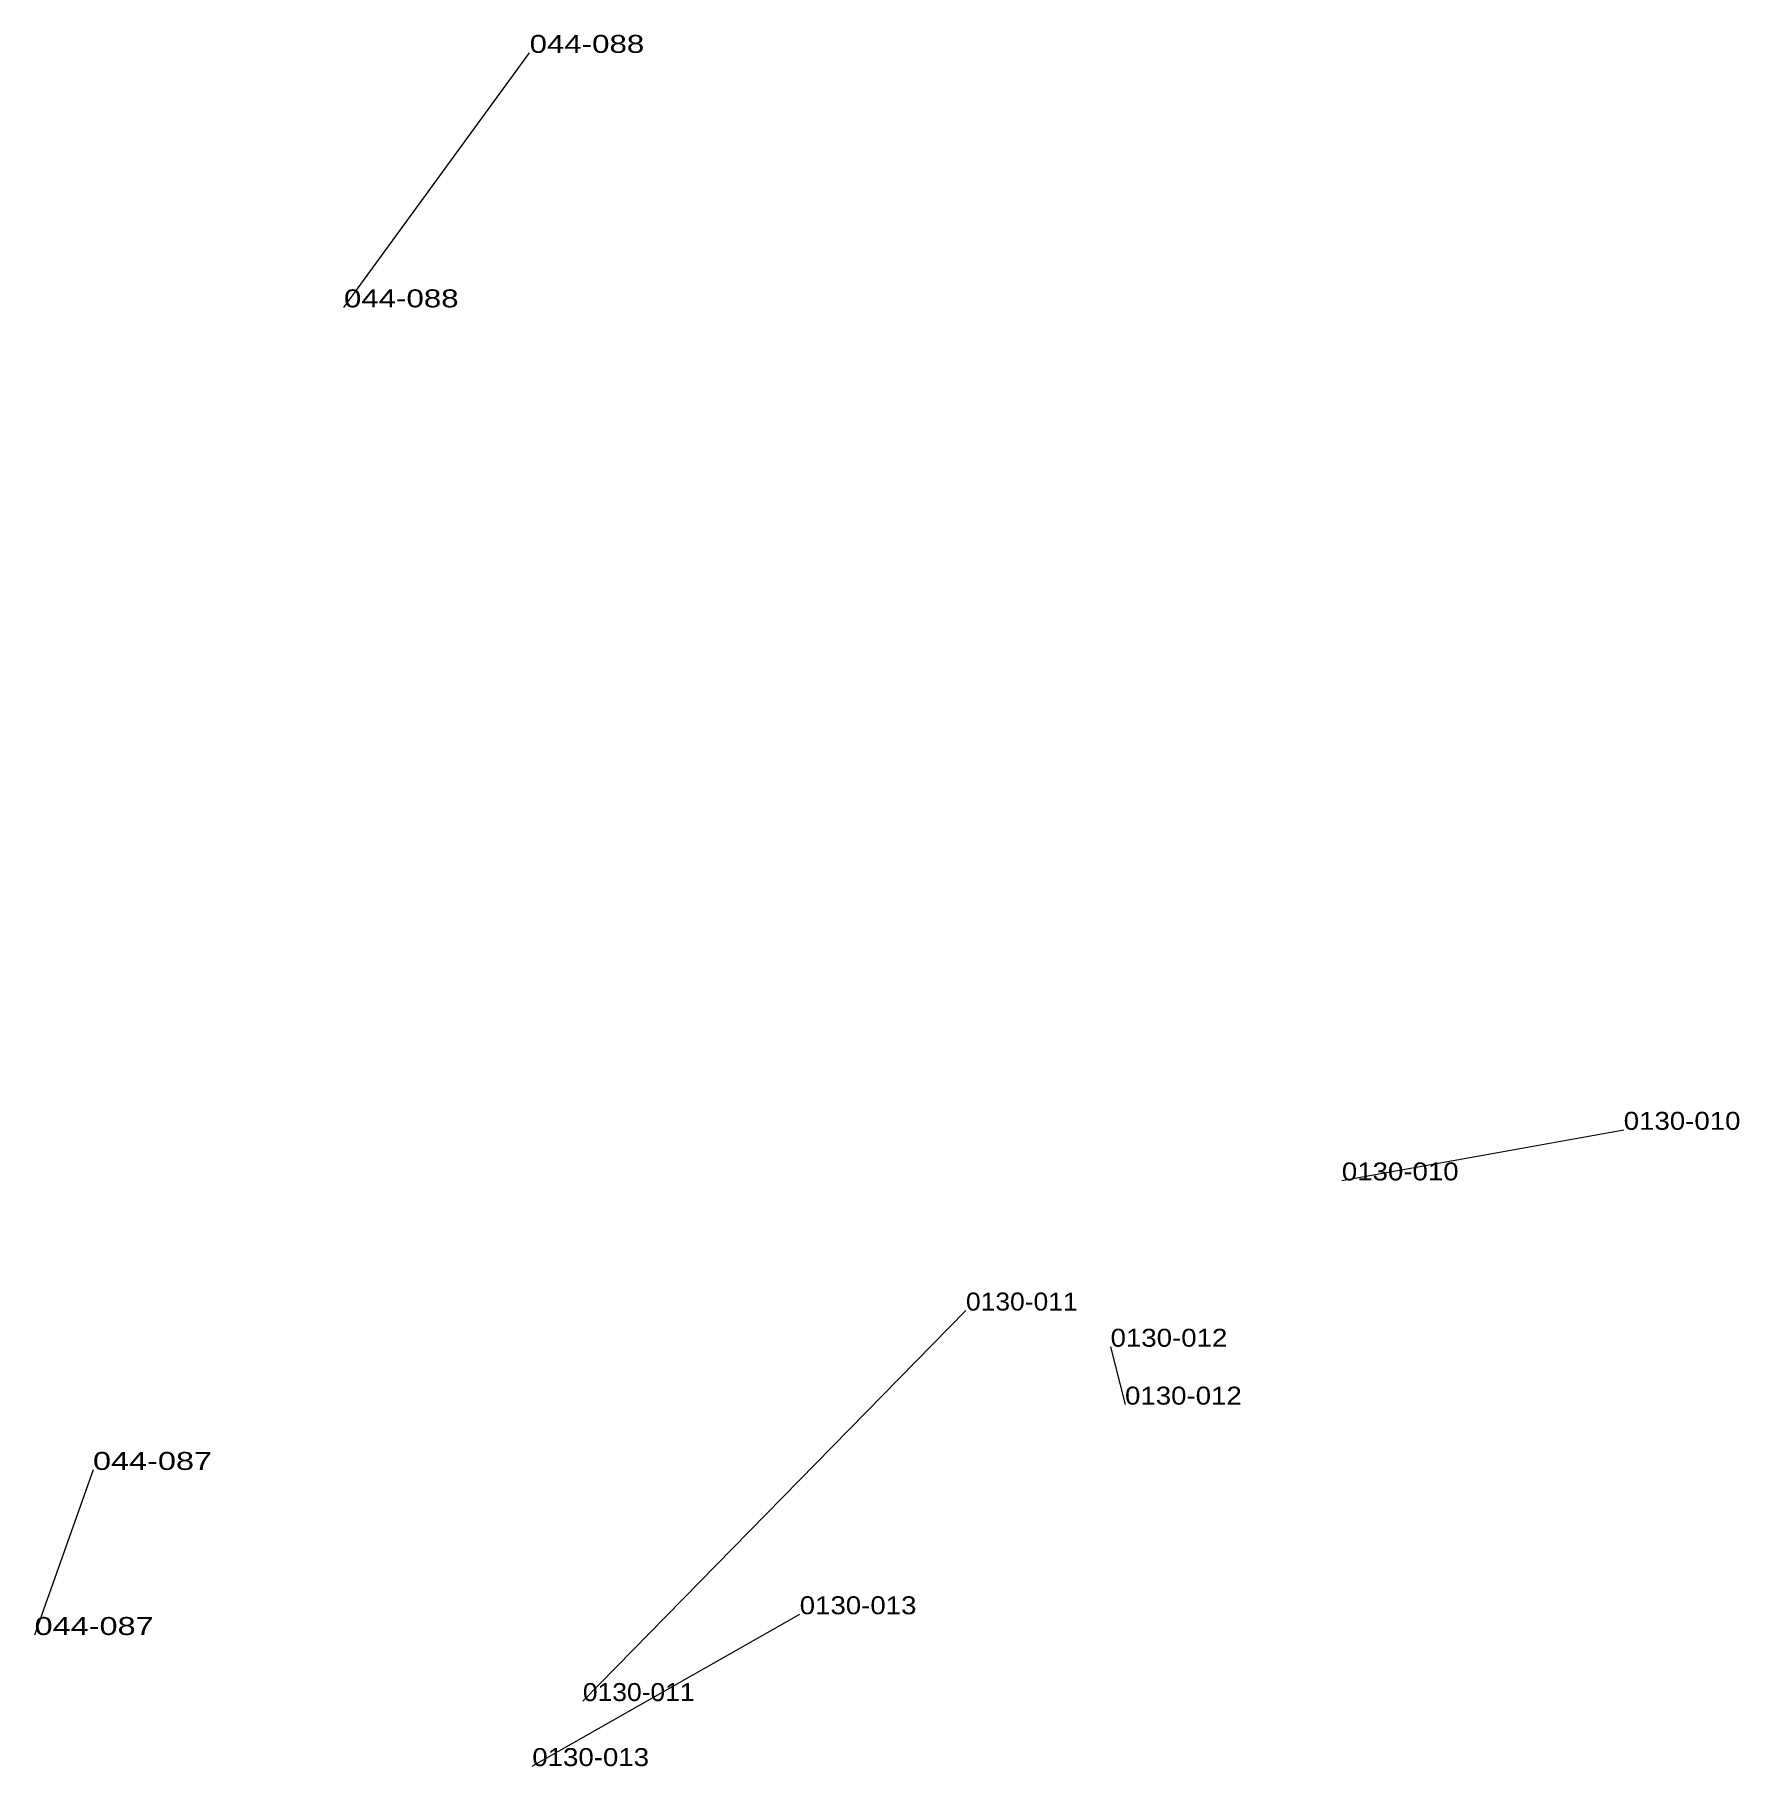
# Model space of a CAD drawing. Header units: metres. Extents: x 571156 to 607184, y 703608 to 727431.
# Drawn here: x 585248.3 to 585438.1, y 726319.7 to 726512.4 of the extents above; entities that cross this region are included whole.
import ezdxf

# ---------------------------------------------------------------- set-up
doc = ezdxf.new("R2010")
doc.units = ezdxf.units.M
doc.header["$LTSCALE"] = 0.8
doc.layers.add('60', color=7, linetype='Continuous', lineweight=13)
doc.layers.add('61', color=7, linetype='Continuous')

msp = doc.modelspace()

# ---------------------------------------------------------------- texts
at = {"layer": '60'}
for s, width, p in [('044-088', 1.3, (585303.38, 726510.41)), ('044-088', 1.3, (585303.38, 726510.41)), ('044-088', 1.3, (585303.38, 726510.41)), ('0130-010', 1.15, (585425.19, 726390.56)), ('0130-012', 1.15, (585369.67, 726359.98)), ('0130-013', 1.15, (585333.45, 726336.65)), ('044-087', 1.35, (585248.27, 726334.34)), ('044-087', 1.35, (585248.27, 726334.34)), ('044-087', 1.35, (585248.27, 726334.34)), ('0130-011', 1.1, (585309.31, 726326.99))]:
    msp.add_text(s, height=2, dxfattribs=dict(at, width=width)).set_placement(p)
at = {"layer": '61'}
for s, width, p in [('044-088', 1.3, (585282.71, 726482.09)), ('044-088', 1.3, (585282.71, 726482.09)), ('044-088', 1.3, (585282.71, 726482.09)), ('0130-010', 1.15, (585393.81, 726384.93)), ('0130-011', 1.1, (585351.96, 726370.45)), ('0130-012', 1.15, (585368.06, 726366.42)), ('044-087', 1.35, (585254.77, 726352.71)), ('044-087', 1.35, (585254.77, 726352.71)), ('044-087', 1.35, (585254.77, 726352.71)), ('0130-013', 1.15, (585303.68, 726319.75))]:
    msp.add_text(s, height=2, dxfattribs=dict(at, width=width)).set_placement(p)

# ---------------------------------------------------------------- linework, layer by layer
at = {"layer": '60'}
for p, q in [((585282.71, 726482.09), (585303.38, 726510.41)), ((585282.71, 726482.09), (585303.38, 726510.41)), ((585282.71, 726482.09), (585303.38, 726510.41)), ((585393.81, 726384.93), (585425.19, 726390.56)), ((585351.96, 726370.45), (585309.31, 726326.99)), ((585368.06, 726366.42), (585369.67, 726359.98)), ((585254.77, 726352.71), (585248.27, 726334.34)), ((585254.77, 726352.71), (585248.27, 726334.34)), ((585254.77, 726352.71), (585248.27, 726334.34)), ((585303.68, 726319.75), (585333.45, 726336.65))]:
    msp.add_line(p, q, dxfattribs=at)

msp.set_redraw_order([(e.dxf.handle, doc.entitydb.next_handle()) for e in msp.query("TEXT MTEXT ATTDEF DIMENSION ARC_DIMENSION")])  # texts and dimensions are drawn at this point

doc.saveas('drawing.dxf')
